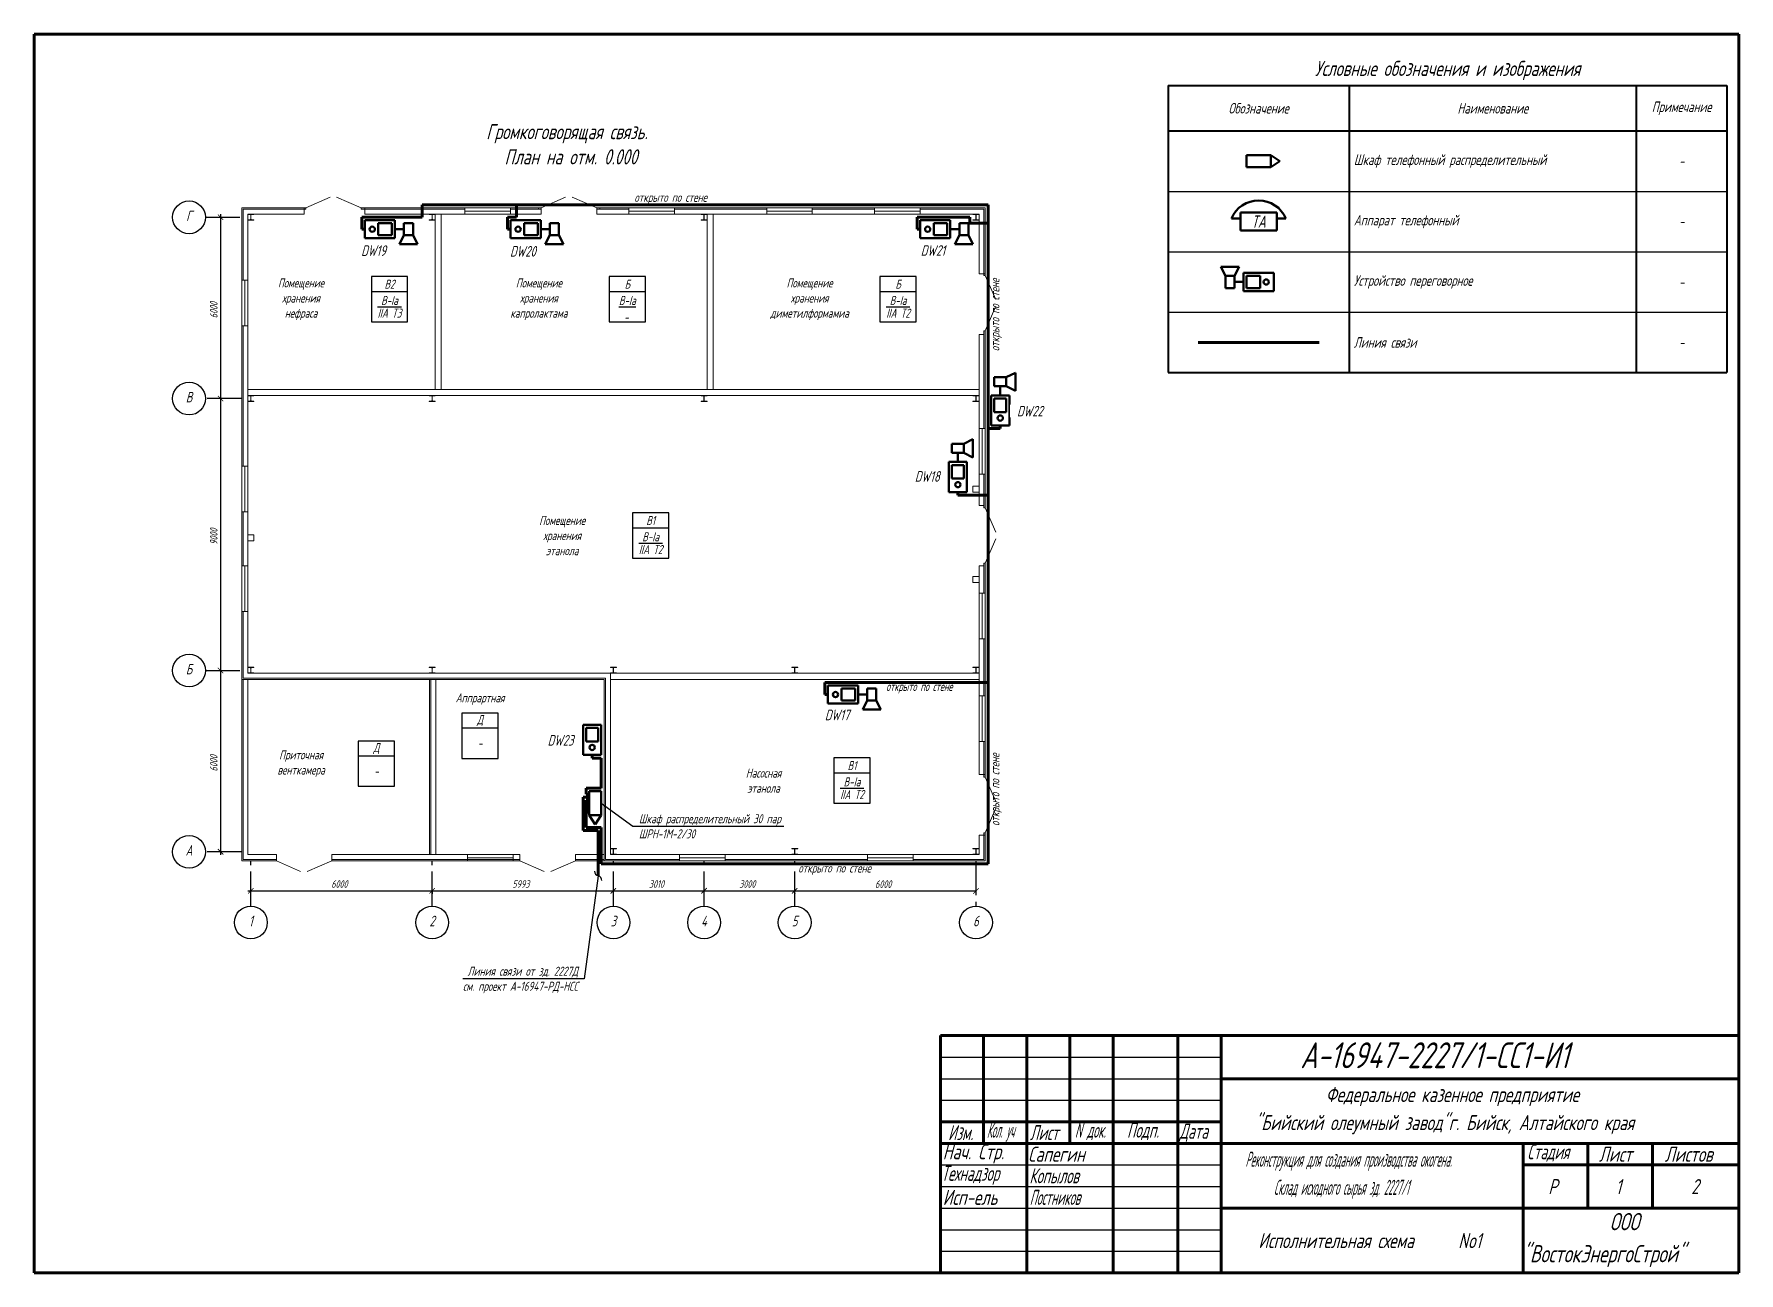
# Model space of a CAD drawing. Header units: millimetres. Extents: x 1337 to 3609, y 1874 to 2523.
# Drawn here: x 2683.7 to 3078.7, y 1873.9 to 2160.9 of the extents above; entities that cross this region are included whole.
import ezdxf
from ezdxf import colors
from ezdxf.entities.mleader import LeaderData, LeaderLine
from ezdxf.enums import TextEntityAlignment as Align
from ezdxf.math import Vec2, Vec3

# ---------------------------------------------------------------- set-up
doc = ezdxf.new("R2010")
doc.units = ezdxf.units.MM
doc.linetypes.add('gost6', pattern=[12, 8, -1.5, 1, -1.5])
for name, color, linetype, lineweight in [('Линия выноска', 137, 'Continuous', 25), ('Линия связи (Вновь)', 3, 'Continuous', 60), ('Осевая', 4, 'gost6', 25), ('Размерная', 4, 'Continuous', 25), ('Рамка толстая', 7, 'Continuous', 60), ('Связь', 84, 'Continuous', 50), ('Строительный', 251, 'Continuous', 13), ('ТаБлица', 253, 'Continuous', 25), ('Текст', 2, 'Continuous', 25), ('Штампы', 252, 'Continuous', 25)]:
    doc.layers.add(name, color=color, linetype=linetype, lineweight=lineweight)
doc.styles.add('Simplex', font='simplex.shx', dxfattribs={"width": 0.7, "oblique": 15})

msp = doc.modelspace()

# ---------------------------------------------------------------- texts
at = {"color": 18, "true_color": 0x000000, "style": 'Simplex', "oblique": 15}
for s, height, width, p in [('А-16947-2227/1-СС1-И1', 6, 0.7, (2977.06, 1921.33)), ('Федеральное казенное предприятие', 3.5, 0.7, (2982.95, 1913.48)), ('Изм.', 3.5, 0.6, (2895.44, 1904.65)), ('Кол. уч', 3.5, 0.4, (2904.42, 1905.23)), ('Лист', 3.5, 0.6, (2914.38, 1904.65)), ('N', 3.5, 0.5, (2924.8, 1905.23)), ('Подп.', 3.5, 0.6, (2936.89, 1905.23)), ('Дата', 3.5, 0.6, (2949.04, 1904.98)), ('"Бийский олеумный завод"г. Бийск, Алтайского края', 3.5, 0.7, (2966.54, 1906.98)), ('док.', 3.5, 0.5, (2927.58, 1905.23)), ('Нач. Стр.', 3.5, 0.7, (2894.2, 1900.23)), ('Сапегин', 3.5, 0.7, (2913.98, 1899.65)), ('Реконструкция для создания производства окогена.', 3.5, 0.4, (2964.32, 1898.48)), ('Стадия', 3.5, 0.6, (3029.64, 1900.23)), ('Лист', 3.5, 0.7, (3046.21, 1899.65)), ('Листов', 3.5, 0.7, (3061.48, 1899.65)), ('Технадзор', 3.5, 0.6, (2893.87, 1895.23)), ('Копылов', 3.5, 0.6, (2914.27, 1894.65)), ('Исп-ель', 3.5, 0.7, (2894.2, 1889.65)), ('Постников', 3.5, 0.5, (2914.33, 1889.65)), ('Склад исходного сырья зд. 2227/1', 3.5, 0.4, (2970.92, 1891.98)), ('Р', 3.5, 0.7, (3034.5, 1892.15)), ('1', 3.5, 0.7, (3050.11, 1892.15)), ('2', 3.5, 0.7, (3067.61, 1892.15)), ('ООО', 4, 0.7, (3048.73, 1883.78)), ('Исполнительная схема ', 3.5, 0.7, (2967.33, 1879.64)), ('No1', 3.5, 0.7, (3013.65, 1879.64)), ('"ВостокЭнергоСтрой"', 4, 0.7, (3028.57, 1876.35))]:
    msp.add_text(s, height=height, dxfattribs=dict(at, width=width)).set_placement(p)
at = {"layer": 'Размерная', "color": 18, "true_color": 0x000000, "style": 'Simplex', "oblique": 15, "width": 0.7}
for s, p in [('6000', (2726.17, 2095.07)), ('9000', (2726.17, 2042.57)), ('6000', (2726.17, 1990.07))]:
    msp.add_text(s, height=1.75, rotation=90, dxfattribs=at).set_placement(p)
for s, p in [('6000', (2752.52, 1963.12)), ('5993', (2794.47, 1963.12)), ('3010', (2826.12, 1963.12)), ('3000', (2847.04, 1963.12)), ('6000', (2878.52, 1963.09))]:
    msp.add_text(s, height=1.75, dxfattribs=at).set_placement(p)
at = {"layer": 'ТаБлица', "color": 18, "true_color": 0x000000, "insert": (3011.18, 2152.47), "char_height": 3.5, "width": 129.4197, "attachment_point": 5, "style": 'Simplex'}
msp.add_mtext('Условные обозначения и изображения', dxfattribs=at)
at = {"layer": 'Текст', "color": 18, "ltscale": 100, "true_color": 0x000000, "style": 'Simplex', "oblique": 15}
for width, p in [(0.7, (2822.76, 2122.03)), (0.6, (2881.09, 2008.71)), (0.7, (2860.75, 1966.65))]:
    msp.add_text('открыто по стене', height=2.1, dxfattribs=dict(at, width=width)).set_placement(p)
at = {"layer": 'Текст', "color": 18, "ltscale": 100, "true_color": 0x000000, "style": 'Simplex', "oblique": 15, "width": 0.7}
for s, p in [('Г', (2719.55, 2118.79)), ('В', (2719.55, 2076.79)), ('Б', (2719.55, 2013.79)), ('А', (2719.55, 1971.79)), ('1', (2733.88, 1955.42)), ('2', (2775.88, 1955.42)), ('3', (2817.89, 1955.42)), ('4', (2838.88, 1955.42)), ('5', (2859.88, 1955.42)), ('6', (2901.88, 1955.42))]:
    msp.add_text(s, height=2.45, dxfattribs=at).set_placement(p, align=Align.MIDDLE)
for p in [(2907.34, 2087.44), (2907.34, 1977.44)]:
    msp.add_text('открыто по стене', height=2.1, rotation=90, dxfattribs=at).set_placement(p)
at = {"layer": 'Текст', "color": 18, "ltscale": 100, "true_color": 0x000000, "insert": (2697.75, 2140.05), "char_height": 3.5, "width": 172.256, "attachment_point": 1, "style": 'Simplex'}
msp.add_mtext('\\pi90.67477;Громкоговорящая связь.\\P\\pi94.91439;План на отм. 0.000', dxfattribs=at)
at = {"layer": 'Текст', "color": 18, "ltscale": 100, "true_color": 0x000000, "char_height": 2.1, "attachment_point": 5, "style": 'Simplex'}
for s, width, insert in [('Помещение\\Pхранения\\Pнефраса', 27.557, (2745.51, 2099.47)), ('В2', 8.9831, (2766.01, 2102.97)), ('Помещение\\Pхранения\\Pкапролактама', 27.557, (2800.63, 2099.47)), ('Б', 8.9831, (2821.12, 2102.97)), ('Помещение\\Pхранения\\Pдиметилформамиа', 27.557, (2863.35, 2099.47)), ('Б', 8.9831, (2883.85, 2102.97)), ('\\A1;\\SВ-Ia/IIА Т3;', 8.9831, (2766.01, 2097.72)), ('\\A1;\\SВ-Ia/_;', 8.9831, (2821.12, 2097.72)), ('\\A1;\\SВ-Ia/IIА Т2;', 8.9831, (2883.85, 2097.72)), ('Помещение\\Pхранения\\Pэтанола', 27.557, (2806.02, 2044.72)), ('В1', 8.9831, (2826.52, 2048.22)), ('\\A1;\\SВ-Ia/IIА Т2;', 8.9831, (2826.52, 2042.97)), ('Аппрартная', 27.557, (2786.99, 2006.84)), ('Д', 8.9831, (2786.99, 2001.86)), ('Приточная\\Pвенткамера ', 27.557, (2745.53, 1991.88)), ('Д', 8.9831, (2762.98, 1995.38)), ('\\A1;-', 8.9831, (2786.99, 1996.61)), ('В1', 8.9831, (2873.18, 1991.45)), ('\\A1;-', 8.9831, (2762.98, 1990.13)), ('Насосная\\Pэтанола', 27.557, (2852.68, 1987.95)), ('\\A1;\\SВ-Ia/IIА Т2;', 8.9831, (2873.18, 1986.2))]:
    msp.add_mtext_dynamic_manual_height_columns(s, width=width, gutter_width=12.5, heights=[0], dxfattribs=dict(at, insert=insert))

# ---------------------------------------------------------------- blocks, each defined once
blk = doc.blocks.new('A$C20EB2E6C')
at = {"layer": 'Связь'}
for p, q in [((8, 17.5), (5, 16)), ((8, 11.5), (8, 17.5)), ((1, 13), (1, 16)), ((1, 16), (5, 16)), ((5, 13), (1, 13)), ((3, 13), (3, 10)), ((5, 16), (5, 13)), ((8, 11.5), (5, 13)), ((0, 0), (0, 10)), ((0, 10), (6, 10)), ((1, 4.5), (1, 9)), ((1, 9), (5, 9)), ((5, 9), (5, 4.5)), ((6, 10), (6, 0)), ((5, 4.5), (1, 4.5)), ((6, 0), (0, 0))]:
    blk.add_line(p, q, dxfattribs=at)
blk.add_circle((3, 2.5), 0.868, dxfattribs=at)
blk = doc.blocks.new('A$C769E579A')
at = {"layer": 'Связь'}
for p, q in [((0, 0), (0, 10)), ((0, 10), (6, 10)), ((1, 4.5), (1, 9)), ((1, 9), (5, 9)), ((5, 9), (5, 4.5)), ((6, 10), (6, 0)), ((6, 0), (0, 0)), ((5, 4.5), (1, 4.5))]:
    blk.add_line(p, q, dxfattribs=at)
blk.add_circle((3, 2.5), 0.868, dxfattribs=at)
blk = doc.blocks.new('A$C19E7192F')
at = {"layer": 'Связь'}
for p, q in [((0, 4), (0, 0)), ((8, 4), (0, 4)), ((8, 0), (8, 4)), ((11, 2), (8, 4)), ((8, 0), (11, 2)), ((0, 0), (8, 0))]:
    blk.add_line(p, q, dxfattribs=at)
blk = doc.blocks.new('_None')
blk = doc.blocks.new('_Integral')
at = {"color": 0, "linetype": 'ByBlock', "lineweight": -2}
for centre, start, end in [((0.44, -0.09), 102, 168), ((-0.44, 0.09), 282, 348)]:
    blk.add_arc(centre, 0.454, start, end, dxfattribs=at)
blk = doc.blocks.new('*T49')
at = {"layer": 'ТаБлица', "color": 0, "linetype": 'ByBlock', "lineweight": 40, "transparency": 16777216}
for p, q in [((0, 0), (129.5, 0)), ((0, 0), (0, -66.5)), ((42, 0), (42, -66.5)), ((108.5, 0), (108.5, -66.5)), ((129.5, 0), (129.5, -66.5)), ((0, -10.5), (129.5, -10.5)), ((0, -66.5), (129.5, -66.5))]:
    blk.add_line(p, q, dxfattribs=at)
at = {"layer": 'ТаБлица', "color": 5, "linetype": 'ByBlock', "lineweight": 25, "transparency": 16777216}
for p, q in [((0, -24.5), (129.5, -24.5)), ((0, -38.5), (129.5, -38.5)), ((0, -52.5), (129.5, -52.5))]:
    blk.add_line(p, q, dxfattribs=at)
at = {"layer": 'ТаБлица', "color": 2, "transparency": 16777216, "char_height": 2.45, "style": 'Simplex'}
for s, insert, width, attachment_point in [('{\\C256;\\c0;Примечание}', (119, -5.25), 21, 5), ('{\\C256;\\c0;Обозначение}', (21, -5.25), 42, 5), ('{\\C256;\\c0;Наименование}', (75.25, -5.25), 66.5, 5), ('{\\C256;\\c0;Шкаф телефонный распределительный}', (43.05, -17.5), 64.4, 4), ('{\\C256;\\c0;-}', (119, -17.5), 18.9, 5), ('{\\C256;\\c0;Аппарат телефонный}', (43.05, -31.5), 64.4, 4), ('{\\C256;\\c0;-}', (119, -31.5), 18.9, 5), ('{\\C256;\\c0;Устройство переговорное}', (43.05, -45.5), 64.4, 4), ('{\\C256;\\c0;-}', (119, -45.5), 18.9, 5), ('{\\C256;\\c0;Линия связи}', (43.05, -59.5), 64.4, 4), ('{\\C256;\\c0;-}', (119, -59.5), 18.9, 5)]:
    blk.add_mtext(s, dxfattribs=dict(at, insert=insert, width=width, attachment_point=attachment_point))
blk = doc.blocks.new('A$C79A038C6')
at = {"layer": 'Связь'}
for p, q in [((3, 6), (3, 0)), ((15, 6), (3, 6)), ((15, 0), (15, 6)), ((3, 4), (0, 4)), ((3, 0), (15, 0)), ((15, 4), (18, 4))]:
    blk.add_line(p, q, dxfattribs=at)
blk.add_arc((9, 0.25), 9.75, 22.6199, 157.3801, dxfattribs=at)
at = {"layer": 'Связь', "style": 'Simplex', "oblique": 15, "width": 0.7}
blk.add_text('ТА', height=4, dxfattribs=at).set_placement((9, 3), align=Align.MIDDLE_CENTER)

# ---------------------------------------------------------------- linework, layer by layer
at = {"color": 18, "lineweight": 60, "true_color": 0x000000}
for p, q in [((2893.67, 1928.9), (3078.67, 1928.9)), ((2893.67, 1928.9), (2893.67, 1873.9)), ((2903.67, 1928.9), (2903.67, 1903.9)), ((2913.67, 1928.9), (2913.67, 1873.9)), ((2923.67, 1928.9), (2923.67, 1903.9)), ((2933.67, 1928.9), (2933.67, 1873.9)), ((2948.67, 1928.9), (2948.67, 1873.9)), ((2958.67, 1928.9), (2958.67, 1873.9)), ((3078.67, 1928.9), (3078.67, 1873.9)), ((2958.67, 1918.9), (3078.67, 1918.9)), ((2893.67, 1908.9), (2958.67, 1908.9)), ((2893.67, 1903.9), (3078.67, 1903.9)), ((3028.67, 1903.9), (3028.67, 1873.9)), ((3043.67, 1903.9), (3043.67, 1888.9)), ((3058.67, 1903.9), (3058.67, 1888.9)), ((3028.67, 1898.9), (3078.67, 1898.9)), ((2958.67, 1888.9), (3078.67, 1888.9)), ((2893.67, 1873.9), (3078.67, 1873.9))]:
    msp.add_line(p, q, dxfattribs=at)
at = {"color": 18, "lineweight": 25, "true_color": 0x000000}
for p, q in [((2893.67, 1923.9), (2958.67, 1923.9)), ((2893.67, 1918.9), (2958.67, 1918.9)), ((2893.67, 1913.9), (2958.67, 1913.9)), ((2893.67, 1898.9), (2958.67, 1898.9)), ((2893.67, 1893.9), (2958.67, 1893.9)), ((2893.67, 1888.9), (2958.67, 1888.9)), ((2893.67, 1883.9), (2958.67, 1883.9)), ((2893.67, 1878.9), (2958.67, 1878.9))]:
    msp.add_line(p, q, dxfattribs=at)
at = {"layer": 'Линия связи (Вновь)', "color": 18, "true_color": 0x000000}
for p, q in [((2773.57, 2118.5), (2773.57, 2121.33)), ((2773.57, 2121.33), (2795.45, 2121.33)), ((2795.45, 2118.5), (2795.45, 2121.33)), ((2795.45, 2121.33), (2904.73, 2121.33)), ((2904.73, 2121.33), (2904.73, 2117.11)), ((2759.57, 2115.7), (2759.57, 2118.5)), ((2759.57, 2118.5), (2773.57, 2118.5)), ((2793.35, 2115.7), (2793.35, 2118.5)), ((2793.35, 2118.5), (2795.45, 2118.5)), ((2888.25, 2115.7), (2888.25, 2118.5)), ((2888.25, 2118.5), (2900.5, 2118.5)), ((2900.5, 2118.5), (2900.5, 2117.11)), ((2760.27, 2115.7), (2759.57, 2115.7)), ((2794.05, 2115.7), (2793.35, 2115.7)), ((2888.95, 2115.7), (2888.25, 2115.7)), ((2900.5, 2117.11), (2904.73, 2117.11)), ((2904.73, 2117.11), (2904.73, 2069.5)), ((2953.39, 2089.47), (2981.39, 2089.47)), ((2907.53, 2070.2), (2907.53, 2069.5)), ((2907.53, 2069.5), (2904.73, 2069.5)), ((2904.73, 2069.5), (2904.73, 2054.07)), ((2897.7, 2054.77), (2897.7, 2054.07)), ((2897.7, 2054.07), (2904.73, 2054.07)), ((2904.73, 2054.07), (2904.73, 2010.69)), ((2866.9, 2007.89), (2866.9, 2010.69)), ((2866.9, 2010.69), (2904.73, 2010.69)), ((2904.73, 2010.69), (2904.73, 1968.69)), ((2867.6, 2007.89), (2866.9, 2007.89)), ((2812.97, 1993.89), (2812.97, 1993.19)), ((2812.97, 1993.19), (2815.07, 1993.19)), ((2815.07, 1993.19), (2815.07, 1986.21)), ((2812.27, 1984.11), (2810.87, 1984.11)), ((2810.87, 1984.11), (2810.87, 1976.41)), ((2815.07, 1986.21), (2811.57, 1986.21)), ((2811.57, 1986.21), (2811.57, 1984.81)), ((2812.27, 1984.81), (2811.57, 1984.81)), ((2812.27, 1983.41), (2811.57, 1983.41)), ((2811.57, 1983.41), (2811.57, 1977.11)), ((2812.27, 1982.71), (2811.57, 1982.71)), ((2812.27, 1982.01), (2811.57, 1982.01)), ((2812.27, 1981.31), (2811.57, 1981.31)), ((2812.27, 1980.61), (2811.57, 1980.61)), ((2810.87, 1976.41), (2814.37, 1976.41)), ((2811.57, 1977.11), (2815.07, 1977.11)), ((2814.37, 1976.41), (2814.37, 1965.89)), ((2815.07, 1977.11), (2815.07, 1968.69)), ((2904.73, 1968.69), (2815.07, 1968.69))]:
    msp.add_line(p, q, dxfattribs=at)
at = {"layer": 'Осевая', "color": 18, "true_color": 0x000000}
for p, q in [((2723.37, 2118.46), (2731.77, 2118.46)), ((2731.77, 2076.46), (2723.37, 2076.46)), ((2723.37, 2013.46), (2731.77, 2013.46)), ((2731.77, 1971.46), (2723.37, 1971.46)), ((2733.9, 1958.89), (2733.9, 1969.39)), ((2775.9, 1958.89), (2775.9, 1969.39)), ((2817.9, 1958.89), (2817.9, 1969.39)), ((2838.9, 1958.89), (2838.9, 1969.39)), ((2859.9, 1958.89), (2859.9, 1969.39)), ((2901.9, 1969.39), (2901.9, 1958.89))]:
    msp.add_line(p, q, dxfattribs=at)
at = {"layer": 'Размерная', "color": 18, "true_color": 0x000000}
for p, q in [((2726.87, 2119.16), (2726.87, 2075.76)), ((2726.87, 2077.16), (2726.87, 2012.76)), ((2726.87, 2014.16), (2726.87, 1970.76)), ((2733.2, 1962.42), (2776.6, 1962.42)), ((2775.2, 1962.42), (2818.56, 1962.42)), ((2775.9, 1962.53), (2775.9, 1961.72)), ((2775.9, 1961.83), (2775.9, 1961.72)), ((2817.13, 1962.42), (2839.6, 1962.42)), ((2817.83, 1961.76), (2817.83, 1961.72)), ((2838.2, 1962.42), (2901.9, 1962.42)), ((2838.9, 1961.76), (2838.9, 1961.72)), ((2859.9, 1962.53), (2859.9, 1963.09)), ((2859.9, 1961.83), (2859.9, 1961.72)), ((2859.9, 1961.76), (2859.9, 1961.72))]:
    msp.add_line(p, q, dxfattribs=at)
at = {"layer": 'Размерная', "color": 18, "true_color": 0x000000, "const_width": 0.189}
for points in [[(2727.5, 2117.83), (2726.24, 2119.09)], [(2727.5, 2075.83), (2726.24, 2077.09)], [(2726.24, 2077.09), (2727.5, 2075.83)], [(2727.5, 2012.83), (2726.24, 2014.09)], [(2726.24, 2014.09), (2727.5, 2012.83)], [(2726.24, 1972.09), (2727.5, 1970.83)], [(2734.53, 1963.05), (2733.27, 1961.79)], [(2776.53, 1963.05), (2775.27, 1961.79)], [(2775.27, 1961.79), (2776.53, 1963.05)], [(2818.46, 1963.05), (2817.2, 1961.79)], [(2817.23, 1961.79), (2818.49, 1963.05)], [(2838.27, 1961.79), (2839.53, 1963.05)], [(2839.53, 1963.05), (2838.27, 1961.79)], [(2859.27, 1961.79), (2860.53, 1963.05)], [(2860.53, 1963.05), (2859.27, 1961.79)], [(2901.27, 1961.76), (2902.53, 1963.02)]]:
    msp.add_lwpolyline(points, dxfattribs=at)
at = {"layer": 'Рамка толстая', "color": 18, "true_color": 0x000000}
for p, q in [((2683.67, 1873.9), (2683.67, 2160.9)), ((2683.67, 2160.9), (3078.67, 2160.9)), ((3078.67, 2160.9), (3078.67, 1873.9)), ((2683.67, 1873.9), (3078.67, 1873.9))]:
    msp.add_line(p, q, dxfattribs=at)
at = {"layer": 'Строительный', "color": 18, "ltscale": 100, "true_color": 0x000000}
for p, q in [((2746.62, 2120.63), (2752.23, 2123.12)), ((2759.46, 2120.63), (2753.77, 2123.12)), ((2801.19, 2120.63), (2806.8, 2123.12)), ((2814.03, 2120.63), (2808.34, 2123.12)), ((2746.27, 2120.63), (2731.77, 2120.63)), ((2731.77, 2120.63), (2731.77, 2120.32)), ((2731.77, 2120.32), (2731.77, 2103.92)), ((2746.62, 2120.32), (2732.08, 2120.32)), ((2732.08, 2120.32), (2732.08, 2118.61)), ((2732.08, 2119.2), (2732.08, 2103.92)), ((2733.2, 2119.2), (2746.27, 2119.2)), ((2733.2, 2103.92), (2733.2, 2119.2)), ((2733.2, 2119.12), (2733.2, 2119.2)), ((2733.2, 2119.2), (2734.6, 2119.2)), ((2733.78, 2119.12), (2733.2, 2119.12)), ((2733.2, 2117.81), (2733.2, 2117.89)), ((2733.2, 2117.89), (2733.78, 2117.89)), ((2734.6, 2117.81), (2733.2, 2117.81)), ((2733.87, 2117.99), (2733.87, 2119.03)), ((2733.92, 2117.99), (2733.92, 2119.03)), ((2734.6, 2119.12), (2734.01, 2119.12)), ((2734.01, 2117.89), (2734.6, 2117.89)), ((2734.6, 2119.2), (2734.6, 2119.12)), ((2734.6, 2117.89), (2734.6, 2117.81)), ((2746, 2120.63), (2746.62, 2120.63)), ((2746.27, 2120.63), (2746.27, 2120.32)), ((2746.27, 2119.2), (2746.27, 2120.32)), ((2746.62, 2120.63), (2746.62, 2120.32)), ((2760.27, 2120.63), (2759.46, 2120.63)), ((2759.46, 2120.63), (2759.46, 2120.32)), ((2783.48, 2120.32), (2759.46, 2120.32)), ((2783.48, 2120.63), (2760.27, 2120.63)), ((2760.27, 2119.2), (2760.27, 2120.63)), ((2760.27, 2119.2), (2783.48, 2119.2)), ((2775.2, 2119.12), (2775.2, 2119.2)), ((2775.2, 2119.2), (2776.6, 2119.2)), ((2775.78, 2119.12), (2775.2, 2119.12)), ((2775.2, 2117.81), (2775.2, 2117.89)), ((2775.2, 2117.89), (2775.78, 2117.89)), ((2776.6, 2117.81), (2775.2, 2117.81)), ((2775.87, 2117.99), (2775.87, 2119.03)), ((2775.92, 2117.99), (2775.92, 2119.03)), ((2776.6, 2119.12), (2776.01, 2119.12)), ((2776.01, 2117.89), (2776.6, 2117.89)), ((2776.6, 2119.2), (2776.6, 2078.56)), ((2776.6, 2119.2), (2776.6, 2119.12)), ((2776.6, 2117.89), (2776.6, 2117.81)), ((2778, 2078.56), (2778, 2119.2)), ((2783.48, 2120.63), (2783.48, 2119.2)), ((2783.48, 2120.63), (2794.05, 2120.63)), ((2783.48, 2119.91), (2794.05, 2119.91)), ((2783.48, 2119.2), (2794.05, 2119.2)), ((2801.19, 2120.63), (2794.05, 2120.63)), ((2794.05, 2119.2), (2794.05, 2120.63)), ((2801.19, 2120.32), (2794.05, 2120.32)), ((2794.05, 2119.2), (2801.19, 2119.2)), ((2800.57, 2120.63), (2801.19, 2120.63)), ((2800.57, 2120.63), (2800.57, 2120.32)), ((2800.57, 2120.32), (2801.19, 2120.32)), ((2801.19, 2120.63), (2801.19, 2119.2)), ((2853.41, 2120.63), (2814.03, 2120.63)), ((2814.84, 2120.63), (2814.03, 2120.63)), ((2814.03, 2120.63), (2814.03, 2119.2)), ((2821.49, 2120.32), (2814.03, 2120.32)), ((2814.03, 2120.32), (2814.72, 2120.32)), ((2814.03, 2119.2), (2853.41, 2119.2)), ((2814.72, 2120.32), (2814.72, 2120.63)), ((2821.47, 2119.91), (2832.04, 2119.91)), ((2821.49, 2120.63), (2821.49, 2119.2)), ((2832.06, 2119.2), (2832.06, 2120.63)), ((2853.41, 2120.32), (2832.06, 2120.32)), ((2838.2, 2119.12), (2838.2, 2119.2)), ((2838.2, 2119.2), (2839.6, 2119.2)), ((2838.78, 2119.12), (2838.2, 2119.12)), ((2838.2, 2117.81), (2838.2, 2117.89)), ((2838.2, 2117.89), (2838.78, 2117.89)), ((2839.6, 2117.81), (2838.2, 2117.81)), ((2838.87, 2117.99), (2838.87, 2119.03)), ((2838.92, 2117.99), (2838.92, 2119.03)), ((2839.6, 2119.12), (2839.01, 2119.12)), ((2839.01, 2117.89), (2839.6, 2117.89)), ((2839.6, 2119.2), (2839.6, 2078.6)), ((2839.6, 2119.2), (2839.6, 2119.12)), ((2839.6, 2117.89), (2839.6, 2117.81)), ((2841, 2078.6), (2841, 2119.2)), ((2853.41, 2120.63), (2853.41, 2119.2)), ((2853.41, 2120.63), (2863.98, 2120.63)), ((2853.41, 2119.91), (2863.98, 2119.91)), ((2853.41, 2119.2), (2863.98, 2119.2)), ((2878.38, 2120.63), (2863.98, 2120.63)), ((2863.98, 2119.2), (2863.98, 2120.63)), ((2878.38, 2120.32), (2863.98, 2120.32)), ((2863.98, 2119.2), (2878.38, 2119.2)), ((2878.38, 2120.63), (2878.38, 2119.2)), ((2878.38, 2120.63), (2888.95, 2120.63)), ((2878.38, 2119.91), (2888.95, 2119.91)), ((2878.38, 2119.2), (2888.95, 2119.2)), ((2904.03, 2120.63), (2888.95, 2120.63)), ((2888.95, 2119.2), (2888.95, 2120.63)), ((2903.72, 2120.32), (2888.95, 2120.32)), ((2888.95, 2119.2), (2902.6, 2119.2)), ((2901.2, 2119.12), (2901.2, 2119.2)), ((2901.2, 2119.2), (2902.6, 2119.2)), ((2901.78, 2119.12), (2901.2, 2119.12)), ((2901.2, 2117.81), (2901.2, 2117.89)), ((2901.2, 2117.89), (2901.78, 2117.89)), ((2902.6, 2117.81), (2901.2, 2117.81)), ((2901.87, 2117.99), (2901.87, 2119.03)), ((2901.92, 2117.99), (2901.92, 2119.03)), ((2902.6, 2119.12), (2902.01, 2119.12)), ((2902.01, 2117.89), (2902.6, 2117.89)), ((2902.6, 2119.2), (2902.6, 2105.34)), ((2902.6, 2119.2), (2902.6, 2119.12)), ((2902.6, 2117.89), (2902.6, 2117.81)), ((2903.72, 2104.99), (2903.72, 2120.32)), ((2904.03, 2105.34), (2904.03, 2120.63)), ((2904.03, 2105.61), (2904.03, 2104.99)), ((2733.2, 2103.92), (2731.77, 2103.92)), ((2731.77, 2103.92), (2731.77, 2093.35)), ((2732.48, 2103.92), (2732.48, 2093.35)), ((2733.2, 2103.92), (2733.2, 2093.35)), ((2902.6, 2105.34), (2903.72, 2105.34)), ((2904.03, 2105.34), (2903.72, 2105.34)), ((2904.03, 2104.99), (2903.72, 2104.99)), ((2904.03, 2104.99), (2906.52, 2099.38)), ((2904.03, 2092.15), (2906.52, 2097.84)), ((2731.77, 2093.35), (2731.77, 2060.78)), ((2731.77, 2093.35), (2733.2, 2093.35)), ((2732.08, 2093.35), (2732.08, 2060.78)), ((2733.2, 2060.78), (2733.2, 2093.35)), ((2902.6, 2091.34), (2902.6, 2069.54)), ((2902.6, 2091.34), (2903.72, 2091.34)), ((2903.72, 2069.54), (2903.72, 2092.15)), ((2904.03, 2092.15), (2903.72, 2092.15)), ((2904.03, 2091.34), (2904.03, 2092.15)), ((2904.03, 2069.54), (2904.03, 2091.34)), ((2733.2, 2078.56), (2902.6, 2078.56)), ((2776.6, 2078.56), (2778, 2078.56)), ((2902.6, 2077.2), (2902.6, 2078.32)), ((2733.2, 2077.2), (2902.6, 2077.2)), ((2733.2, 2077.12), (2733.2, 2077.2)), ((2733.2, 2077.2), (2734.6, 2077.2)), ((2733.78, 2077.12), (2733.2, 2077.12)), ((2733.2, 2075.81), (2733.2, 2075.89)), ((2733.2, 2075.89), (2733.78, 2075.89)), ((2734.6, 2075.81), (2733.2, 2075.81)), ((2733.87, 2075.99), (2733.87, 2077.03)), ((2733.92, 2075.99), (2733.92, 2077.03)), ((2734.6, 2077.12), (2734.01, 2077.12)), ((2734.01, 2075.89), (2734.6, 2075.89)), ((2734.6, 2077.2), (2734.6, 2077.12)), ((2734.6, 2075.89), (2734.6, 2075.81)), ((2775.2, 2077.12), (2775.2, 2077.2)), ((2775.2, 2077.2), (2776.6, 2077.2)), ((2775.78, 2077.12), (2775.2, 2077.12)), ((2775.2, 2075.81), (2775.2, 2075.89)), ((2775.2, 2075.89), (2775.78, 2075.89)), ((2776.6, 2075.81), (2775.2, 2075.81)), ((2775.87, 2075.99), (2775.87, 2077.03)), ((2775.92, 2075.99), (2775.92, 2077.03)), ((2776.6, 2077.12), (2776.01, 2077.12)), ((2776.01, 2075.89), (2776.6, 2075.89)), ((2776.6, 2077.2), (2776.6, 2077.12)), ((2776.6, 2075.89), (2776.6, 2075.81)), ((2838.2, 2077.12), (2838.2, 2077.2)), ((2838.2, 2077.2), (2839.6, 2077.2)), ((2838.78, 2077.12), (2838.2, 2077.12)), ((2838.2, 2075.81), (2838.2, 2075.89)), ((2838.2, 2075.89), (2838.78, 2075.89)), ((2839.6, 2075.81), (2838.2, 2075.81)), ((2838.87, 2075.99), (2838.87, 2077.03)), ((2838.92, 2075.99), (2838.92, 2077.03)), ((2839.6, 2077.12), (2839.01, 2077.12)), ((2839.01, 2075.89), (2839.6, 2075.89)), ((2839.6, 2077.2), (2839.6, 2077.12)), ((2839.6, 2075.89), (2839.6, 2075.81)), ((2901.2, 2077.12), (2901.2, 2077.2)), ((2901.2, 2077.2), (2902.6, 2077.2)), ((2901.78, 2077.12), (2901.2, 2077.12)), ((2901.2, 2075.81), (2901.2, 2075.89)), ((2901.2, 2075.89), (2901.78, 2075.89)), ((2902.6, 2075.81), (2901.2, 2075.81)), ((2901.87, 2075.99), (2901.87, 2077.03)), ((2901.92, 2075.99), (2901.92, 2077.03)), ((2902.6, 2077.12), (2902.01, 2077.12)), ((2902.01, 2075.89), (2902.6, 2075.89)), ((2902.6, 2077.2), (2902.6, 2077.2)), ((2902.6, 2077.2), (2902.6, 2077.12)), ((2902.6, 2075.89), (2902.6, 2075.81)), ((2904.03, 2069.54), (2902.6, 2069.54)), ((2902.6, 2058.97), (2902.6, 2069.54)), ((2903.31, 2069.54), (2903.31, 2058.97)), ((2904.03, 2058.97), (2904.03, 2069.54)), ((2733.2, 2060.78), (2731.77, 2060.78)), ((2731.77, 2050.21), (2731.77, 2060.78)), ((2732.48, 2060.78), (2732.48, 2050.21)), ((2733.2, 2060.78), (2733.2, 2050.21)), ((2902.6, 2058.97), (2902.6, 2051.72)), ((2902.6, 2058.97), (2904.03, 2058.97)), ((2903.72, 2051.14), (2903.72, 2058.97)), ((2904.03, 2051.72), (2904.03, 2058.97)), ((2902.6, 2056.17), (2901.2, 2056.17)), ((2901.2, 2056.17), (2901.2, 2054.77)), ((2901.2, 2054.77), (2902.6, 2054.77)), ((2902.6, 2054.77), (2902.6, 2056.17)), ((2731.77, 2050.21), (2731.77, 1969.39)), ((2731.77, 2050.21), (2733.2, 2050.21)), ((2732.08, 2050.21), (2732.08, 2037.73)), ((2733.2, 2012.81), (2733.2, 2050.21)), ((2902.6, 2051.72), (2903.72, 2051.72)), ((2904.03, 2051.14), (2903.72, 2051.14)), ((2904.03, 2051.76), (2904.03, 2051.14)), ((2904.03, 2051.14), (2906.52, 2045.53)), ((2733.2, 2044.93), (2734.6, 2044.93)), ((2733.2, 2043.53), (2733.2, 2044.93)), ((2734.6, 2043.53), (2733.2, 2043.53)), ((2734.6, 2044.93), (2734.6, 2043.53)), ((2904.03, 2038.31), (2906.52, 2043.99)), ((2903.72, 2031.35), (2903.72, 2038.31)), ((2904.03, 2038.31), (2903.72, 2038.31)), ((2904.03, 2037.69), (2904.03, 2038.31)), ((2733.2, 2037.73), (2731.77, 2037.73)), ((2732.48, 2037.73), (2732.48, 2027.16)), ((2902.6, 2035.25), (2901.2, 2035.25)), ((2901.2, 2035.25), (2901.2, 2033.85)), ((2902.6, 2037.72), (2902.6, 2031.35)), ((2902.6, 2037.72), (2903.72, 2037.72)), ((2902.6, 2033.85), (2902.6, 2035.25)), ((2904.03, 2031.35), (2904.03, 2037.72)), ((2901.2, 2033.85), (2902.6, 2033.85)), ((2904.03, 2031.35), (2902.6, 2031.35)), ((2902.6, 2020.78), (2902.6, 2031.35)), ((2903.31, 2031.35), (2903.31, 2020.78)), ((2904.03, 2020.78), (2904.03, 2031.35)), ((2731.77, 2027.16), (2733.2, 2027.16)), ((2732.08, 2027.16), (2732.08, 2011.69)), ((2902.6, 2020.78), (2902.6, 2007.6)), ((2902.6, 2020.78), (2904.03, 2020.78)), ((2903.72, 2007.6), (2903.72, 2020.78)), ((2904.03, 2007.6), (2904.03, 2020.78)), ((2731.77, 2011.39), (2749.86, 2011.39)), ((2732.08, 2011.69), (2749.86, 2011.69)), ((2732.08, 2011.39), (2732.08, 1969.69)), ((2733.2, 2014.12), (2733.2, 2014.2)), ((2733.2, 2014.2), (2734.6, 2014.2)), ((2733.78, 2014.12), (2733.2, 2014.12)), ((2733.2, 2012.81), (2733.2, 2012.89)), ((2733.2, 2012.89), (2733.78, 2012.89)), ((2749.86, 2012.81), (2733.2, 2012.81)), ((2734.6, 2012.81), (2733.2, 2012.81)), ((2733.2, 1970.81), (2733.2, 2011.39)), ((2733.87, 2012.99), (2733.87, 2014.03)), ((2733.92, 2012.99), (2733.92, 2014.03)), ((2734.6, 2014.12), (2734.01, 2014.12)), ((2734.01, 2012.89), (2734.6, 2012.89)), ((2734.6, 2014.2), (2734.6, 2014.12)), ((2734.6, 2012.89), (2734.6, 2012.81)), ((2748.86, 2011.39), (2802.77, 2011.39)), ((2749.04, 2011.69), (2801.72, 2011.69)), ((2801.72, 2012.81), (2749.28, 2012.81)), ((2775.2, 2014.12), (2775.2, 2014.2)), ((2775.2, 2014.2), (2776.6, 2014.2)), ((2775.78, 2014.12), (2775.2, 2014.12)), ((2775.2, 2012.81), (2775.2, 2012.89)), ((2775.2, 2012.89), (2775.78, 2012.89)), ((2776.6, 2012.81), (2775.2, 2012.81)), ((2775.28, 2011.39), (2775.28, 1995.11)), ((2775.59, 2011.39), (2775.59, 1995.11)), ((2775.87, 2012.99), (2775.87, 2014.03)), ((2775.92, 2012.99), (2775.92, 2014.03)), ((2776.6, 2014.12), (2776.01, 2014.12)), ((2776.01, 2012.89), (2776.6, 2012.89)), ((2776.6, 2014.2), (2776.6, 2014.12)), ((2776.6, 2012.89), (2776.6, 2012.81)), ((2776.71, 1995.11), (2776.71, 2011.39)), ((2902.6, 2012.81), (2801.72, 2012.81)), ((2801.72, 2011.69), (2816.08, 2011.69)), ((2801.72, 2011.39), (2815.77, 2011.39)), ((2815.07, 2011.39), (2808.38, 2011.39)), ((2815.77, 2011.39), (2815.77, 1995.11)), ((2816.08, 2011.69), (2816.08, 1995.11)), ((2817.2, 2014.12), (2817.2, 2014.2)), ((2817.2, 2014.2), (2818.6, 2014.2)), ((2817.78, 2014.12), (2817.2, 2014.12)), ((2817.2, 2012.81), (2817.2, 2012.89)), ((2817.2, 2012.89), (2817.78, 2012.89)), ((2817.2, 1995.11), (2817.2, 2012.81)), ((2818.6, 2012.81), (2817.2, 2012.81)), ((2817.2, 2011.39), (2902.6, 2011.39)), ((2817.87, 2012.99), (2817.87, 2014.03)), ((2817.92, 2012.99), (2817.92, 2014.03)), ((2818.6, 2014.12), (2818.01, 2014.12)), ((2818.01, 2012.89), (2818.6, 2012.89)), ((2818.6, 2014.2), (2818.6, 2014.12)), ((2818.6, 2012.89), (2818.6, 2012.81)), ((2859.2, 2014.12), (2859.2, 2014.2)), ((2859.2, 2014.2), (2860.6, 2014.2)), ((2859.78, 2014.12), (2859.2, 2014.12)), ((2859.2, 2012.81), (2859.2, 2012.89)), ((2859.2, 2012.89), (2859.78, 2012.89)), ((2860.6, 2012.81), (2859.2, 2012.81)), ((2860.6, 2011.39), (2859.2, 2011.39)), ((2859.87, 2012.99), (2859.87, 2014.03)), ((2859.92, 2012.99), (2859.92, 2014.03)), ((2860.6, 2014.12), (2860.01, 2014.12)), ((2860.01, 2012.89), (2860.6, 2012.89)), ((2860.6, 2014.2), (2860.6, 2014.12)), ((2860.6, 2012.89), (2860.6, 2012.81)), ((2901.2, 2014.12), (2901.2, 2014.2)), ((2901.2, 2014.2), (2902.6, 2014.2)), ((2901.78, 2014.12), (2901.2, 2014.12)), ((2901.2, 2012.81), (2901.2, 2012.89)), ((2901.2, 2012.89), (2901.78, 2012.89)), ((2902.6, 2012.81), (2901.2, 2012.81)), ((2901.87, 2012.99), (2901.87, 2014.03)), ((2901.92, 2012.99), (2901.92, 2014.03)), ((2902.6, 2014.12), (2902.01, 2014.12)), ((2902.01, 2012.89), (2902.6, 2012.89)), ((2902.6, 2014.2), (2902.6, 2014.12)), ((2902.6, 2012.89), (2902.6, 2012.81)), ((2904.03, 2007.6), (2902.6, 2007.6)), ((2902.6, 1997.03), (2902.6, 2007.6)), ((2903.31, 2007.6), (2903.31, 1997.03)), ((2904.03, 1997.03), (2904.03, 2007.6)), ((2775.28, 1995.11), (2775.28, 1970.81)), ((2775.59, 1995.11), (2775.59, 1970.97)), ((2776.71, 1970.81), (2776.71, 1995.11)), ((2815.77, 1995.11), (2815.77, 1969.39)), ((2816.08, 1995.11), (2816.08, 1969.69)), ((2817.2, 1970.81), (2817.2, 1995.11)), ((2902.6, 1997.03), (2902.6, 1989.35)), ((2902.6, 1997.03), (2904.03, 1997.03)), ((2903.72, 1988.73), (2903.72, 1997.03)), ((2904.03, 1989.35), (2904.03, 1997.03)), ((2902.6, 1991.58), (2902.6, 1991.23)), ((2904.03, 1989.35), (2902.6, 1989.35)), ((2902.6, 1989.35), (2903.72, 1989.35)), ((2904.03, 1988.73), (2903.72, 1988.73)), ((2904.03, 1989.35), (2904.03, 1988.73)), ((2904.03, 1988.73), (2906.52, 1983.12)), ((2904.03, 1975.89), (2906.52, 1981.58)), ((2902.6, 1975.35), (2902.6, 1970.81)), ((2904.03, 1975.35), (2902.6, 1975.35)), ((2902.6, 1975.35), (2903.72, 1975.35)), ((2903.72, 1969.69), (2903.72, 1975.89)), ((2904.03, 1975.89), (2903.72, 1975.89)), ((2904.03, 1975.27), (2904.03, 1975.89)), ((2904.03, 1969.39), (2904.03, 1975.35)), ((2817.2, 1972.12), (2817.2, 1972.2)), ((2817.2, 1972.2), (2818.6, 1972.2)), ((2817.78, 1972.12), (2817.2, 1972.12)), ((2817.87, 1970.99), (2817.87, 1972.03)), ((2817.92, 1970.99), (2817.92, 1972.03)), ((2818.6, 1972.12), (2818.01, 1972.12)), ((2818.6, 1972.2), (2818.6, 1972.12)), ((2859.2, 1972.12), (2859.2, 1972.2)), ((2859.2, 1972.2), (2860.6, 1972.2)), ((2859.78, 1972.12), (2859.2, 1972.12)), ((2859.87, 1970.99), (2859.87, 1972.03)), ((2859.92, 1970.99), (2859.92, 1972.03)), ((2860.6, 1972.12), (2860.01, 1972.12)), ((2860.6, 1972.2), (2860.6, 1972.12)), ((2901.2, 1972.12), (2901.2, 1972.2)), ((2901.2, 1972.2), (2902.6, 1972.2)), ((2901.78, 1972.12), (2901.2, 1972.12)), ((2901.87, 1970.99), (2901.87, 1972.03)), ((2901.92, 1970.99), (2901.92, 1972.03)), ((2902.6, 1972.12), (2902.01, 1972.12)), ((2902.6, 1972.2), (2902.6, 1972.12)), ((2731.77, 1969.39), (2739.81, 1969.39)), ((2732.08, 1969.69), (2739.81, 1969.69)), ((2739.81, 1970.81), (2733.2, 1970.81)), ((2739.81, 1969.39), (2739.81, 1970.81)), ((2739.81, 1969.39), (2739.81, 1969.69)), ((2739.81, 1969.39), (2745.43, 1966.89)), ((2752.65, 1969.39), (2746.97, 1966.89)), ((2796.24, 1970.81), (2752.65, 1970.81)), ((2752.65, 1969.39), (2752.65, 1970.81)), ((2752.65, 1969.69), (2796.24, 1969.69)), ((2752.65, 1969.39), (2752.65, 1969.69)), ((2752.65, 1969.39), (2796.24, 1969.39)), ((2784.09, 1970.81), (2784.09, 1969.39)), ((2784.09, 1970.81), (2794.66, 1970.81)), ((2784.09, 1970.1), (2794.66, 1970.1)), ((2784.09, 1969.39), (2794.66, 1969.39)), ((2794.66, 1969.39), (2794.66, 1970.81)), ((2796.24, 1969.39), (2796.24, 1970.81)), ((2796.24, 1969.39), (2796.24, 1969.69)), ((2796.24, 1969.39), (2801.85, 1966.89)), ((2809.08, 1969.39), (2803.39, 1966.89)), ((2815.77, 1970.81), (2809.08, 1970.81)), ((2809.08, 1969.39), (2809.08, 1970.81)), ((2809.08, 1969.69), (2815.77, 1969.69)), ((2809.08, 1969.39), (2809.08, 1969.69)), ((2809.08, 1969.39), (2815.77, 1969.39)), ((2815.77, 1969.39), (2833.24, 1969.39)), ((2816.08, 1969.69), (2833.24, 1969.69)), ((2817.2, 1970.81), (2817.2, 1970.89)), ((2817.2, 1970.89), (2817.78, 1970.89)), ((2833.24, 1970.81), (2817.2, 1970.81)), ((2818.6, 1970.81), (2817.2, 1970.81)), ((2818.01, 1970.89), (2818.6, 1970.89)), ((2818.6, 1970.89), (2818.6, 1970.81)), ((2833.24, 1970.81), (2833.24, 1969.39)), ((2833.24, 1970.81), (2843.81, 1970.81)), ((2833.24, 1970.1), (2843.81, 1970.1)), ((2833.24, 1969.39), (2843.81, 1969.39)), ((2876.75, 1970.81), (2843.81, 1970.81)), ((2843.81, 1969.39), (2843.81, 1970.81)), ((2843.81, 1969.69), (2876.75, 1969.69)), ((2843.81, 1969.39), (2876.75, 1969.39)), ((2859.2, 1970.81), (2859.2, 1970.89)), ((2859.2, 1970.89), (2859.78, 1970.89)), ((2860.6, 1970.81), (2859.2, 1970.81)), ((2860.01, 1970.89), (2860.6, 1970.89)), ((2860.6, 1970.89), (2860.6, 1970.81)), ((2876.75, 1970.81), (2876.75, 1969.39)), ((2876.75, 1970.81), (2887.32, 1970.81)), ((2876.75, 1970.1), (2887.32, 1970.1)), ((2876.75, 1969.39), (2887.32, 1969.39)), ((2902.6, 1970.81), (2887.32, 1970.81)), ((2887.32, 1969.39), (2887.32, 1970.81)), ((2887.32, 1969.69), (2903.72, 1969.69)), ((2887.32, 1969.39), (2904.03, 1969.39)), ((2901.2, 1970.81), (2901.2, 1970.89)), ((2901.2, 1970.89), (2901.78, 1970.89)), ((2902.6, 1970.81), (2901.2, 1970.81)), ((2902.01, 1970.89), (2902.6, 1970.89)), ((2902.6, 1970.89), (2902.6, 1970.81))]:
    msp.add_line(p, q, dxfattribs=at)
for centre, start, end in [((2733.78, 2119.03), 0, 90), ((2733.78, 2117.99), 270, 0), ((2734.01, 2119.03), 90, 180), ((2734.01, 2117.99), 180, 270), ((2775.78, 2119.03), 0, 90), ((2775.78, 2117.99), 270, 0), ((2776.01, 2119.03), 90, 180), ((2776.01, 2117.99), 180, 270), ((2838.78, 2119.03), 0, 90), ((2838.78, 2117.99), 270, 0), ((2839.01, 2119.03), 90, 180), ((2839.01, 2117.99), 180, 270), ((2901.78, 2119.03), 0, 90), ((2901.78, 2117.99), 270, 0), ((2902.01, 2119.03), 90, 180), ((2902.01, 2117.99), 180, 270), ((2733.78, 2077.03), 0, 90), ((2733.78, 2075.99), 270, 0), ((2734.01, 2077.03), 90, 180), ((2734.01, 2075.99), 180, 270), ((2775.78, 2077.03), 0, 90), ((2775.78, 2075.99), 270, 0), ((2776.01, 2077.03), 90, 180), ((2776.01, 2075.99), 180, 270), ((2838.78, 2077.03), 0, 90), ((2838.78, 2075.99), 270, 0), ((2839.01, 2077.03), 90, 180), ((2839.01, 2075.99), 180, 270), ((2901.78, 2077.03), 0, 90), ((2901.78, 2075.99), 270, 0), ((2902.01, 2077.03), 90, 180), ((2902.01, 2075.99), 180, 270), ((2733.78, 2014.03), 0, 90), ((2733.78, 2012.99), 270, 0), ((2734.01, 2014.03), 90, 180), ((2734.01, 2012.99), 180, 270), ((2775.78, 2014.03), 0, 90), ((2775.78, 2012.99), 270, 0), ((2776.01, 2014.03), 90, 180), ((2776.01, 2012.99), 180, 270), ((2817.78, 2014.03), 0, 90), ((2817.78, 2012.99), 270, 0), ((2818.01, 2014.03), 90, 180), ((2818.01, 2012.99), 180, 270), ((2859.78, 2014.03), 0, 90), ((2859.78, 2012.99), 270, 0), ((2860.01, 2014.03), 90, 180), ((2860.01, 2012.99), 180, 270), ((2901.78, 2014.03), 0, 90), ((2901.78, 2012.99), 270, 0), ((2902.01, 2014.03), 90, 180), ((2902.01, 2012.99), 180, 270), ((2817.78, 1972.03), 0, 90), ((2818.01, 1972.03), 90, 180), ((2859.78, 1972.03), 0, 90), ((2860.01, 1972.03), 90, 180), ((2901.78, 1972.03), 0, 90), ((2902.01, 1972.03), 90, 180), ((2817.78, 1970.99), 270, 0), ((2818.01, 1970.99), 180, 270), ((2859.78, 1970.99), 270, 0), ((2860.01, 1970.99), 180, 270), ((2901.78, 1970.99), 270, 0), ((2902.01, 1970.99), 180, 270)]:
    msp.add_arc(centre, 0.091, start, end, dxfattribs=at)
at = {"layer": 'Текст', "color": 18, "ltscale": 100, "true_color": 0x000000}
for p, q in [((2761.81, 2104.72), (2761.81, 2094.22)), ((2770.21, 2104.72), (2761.81, 2104.72)), ((2770.21, 2094.22), (2770.21, 2104.72)), ((2816.92, 2104.72), (2816.92, 2094.22)), ((2825.32, 2104.72), (2816.92, 2104.72)), ((2825.32, 2094.22), (2825.32, 2104.72)), ((2879.65, 2104.72), (2879.65, 2094.22)), ((2888.05, 2104.72), (2879.65, 2104.72)), ((2888.05, 2094.22), (2888.05, 2104.72)), ((2770.21, 2101.22), (2761.81, 2101.22)), ((2825.32, 2101.22), (2816.92, 2101.22)), ((2888.05, 2101.22), (2879.65, 2101.22)), ((2761.81, 2094.22), (2770.21, 2094.22)), ((2816.92, 2094.22), (2825.32, 2094.22)), ((2879.65, 2094.22), (2888.05, 2094.22)), ((2822.32, 2049.97), (2822.32, 2039.47)), ((2830.72, 2049.97), (2822.32, 2049.97)), ((2830.72, 2046.47), (2822.32, 2046.47)), ((2830.72, 2039.47), (2830.72, 2049.97)), ((2822.32, 2039.47), (2830.72, 2039.47)), ((2782.79, 2003.61), (2782.79, 1993.11)), ((2791.19, 2003.61), (2782.79, 2003.61)), ((2791.19, 1993.11), (2791.19, 2003.61)), ((2791.19, 2000.11), (2782.79, 2000.11)), ((2758.78, 1997.13), (2758.78, 1986.63)), ((2767.18, 1997.13), (2758.78, 1997.13)), ((2767.18, 1986.63), (2767.18, 1997.13)), ((2767.18, 1993.63), (2758.78, 1993.63)), ((2782.79, 1993.11), (2791.19, 1993.11)), ((2868.98, 1993.2), (2868.98, 1982.7)), ((2877.38, 1993.2), (2868.98, 1993.2)), ((2877.38, 1982.7), (2877.38, 1993.2)), ((2877.38, 1989.7), (2868.98, 1989.7)), ((2758.78, 1986.63), (2767.18, 1986.63)), ((2868.98, 1982.7), (2877.38, 1982.7))]:
    msp.add_line(p, q, dxfattribs=at)
for centre in [(2719.57, 2118.46), (2719.57, 2076.46), (2719.57, 2013.46), (2719.57, 1971.46), (2733.9, 1955.08), (2775.9, 1955.08), (2817.91, 1955.08), (2838.9, 1955.08), (2859.9, 1955.08), (2901.9, 1955.08)]:
    msp.add_circle(centre, 3.8, dxfattribs=at)
at = {"layer": 'Штампы', "color": 18, "lineweight": 60, "true_color": 0x000000}
msp.add_line((2683.67, 1873.9), (2683.67, 1958.9), dxfattribs=at)

# ---------------------------------------------------------------- block references
msp.add_blockref('*T49', (2946.39, 2148.97))
at = {"layer": 'Связь', "color": 18, "true_color": 0x000000, "xscale": 0.7, "yscale": 0.7, "zscale": 0.7}
for name, p in [('A$C19E7192F', (2964.59, 2130.07)), ('A$C79A038C6', (2961.09, 2115.37)), ('A$C20EB2E6C', (2905.43, 2070.2)), ('A$C20EB2E6C', (2895.6, 2054.77)), ('A$C769E579A', (2810.87, 1993.89))]:
    msp.add_blockref(name, p, dxfattribs=at)
for name, p, rotation in [('A$C20EB2E6C', (2760.27, 2117.8), 270), ('A$C20EB2E6C', (2794.05, 2117.8), 270), ('A$C20EB2E6C', (2888.95, 2117.8), 270), ('A$C20EB2E6C', (2970.89, 2101.37), 90), ('A$C20EB2E6C', (2867.6, 2009.99), 270), ('A$C19E7192F', (2812.27, 1985.51), 270)]:
    msp.add_blockref(name, p, dxfattribs=dict(at, rotation=rotation))

msp.set_redraw_order([(e.dxf.handle, doc.entitydb.next_handle()) for e in msp.query("TEXT MTEXT ATTDEF DIMENSION ARC_DIMENSION")])  # texts and dimensions are drawn at this point

# ---------------------------------------------------------------- next in the draw order: texts
at = {"layer": 'Текст', "color": 18, "lineweight": 30, "true_color": 0x000000, "char_height": 2.45, "attachment_point": 5, "style": 'Simplex', "bg_fill": 3, "box_fill_scale": 1.1, "bg_fill_color": 256, "bg_fill_transparency": 0}
for s, insert in [('DW19', (2762.32, 2110.73)), ('DW20', (2796.92, 2110.58)), ('DW21', (2891.92, 2110.77)), ('DW22', (2914.39, 2073.55)), ('DW18', (2890.61, 2058.43)), ('DW17', (2869.72, 2003.16)), ('DW23', (2805.65, 1997.29))]:
    msp.add_mtext_dynamic_manual_height_columns(s, width=8.7073, gutter_width=2253.66, heights=[0], dxfattribs=dict(at, insert=insert))

# ---------------------------------------------------------------- next in the draw order: leaders
at = {"layer": 'Линия выноска', "color": 18, "true_color": 0x000000}
ml = msp.add_multileader_mtext('Standard', dxfattribs=at)
ml.set_content('{\\C256;\\c0;Шкаф распределительный 30 пар\\PШРН-1М-2/30}', color=2, style='Simplex')
ml.set_leader_properties()
ml.set_arrow_properties(name='NONE')
ml.build(insert=Vec2(0, 0))
ml.multileader.update_dxf_attribs({"text_left_attachment_type": 6, "text_right_attachment_type": 6, "dogleg_length": 0, "arrow_head_size": 2.8})
ctx = ml.context
ctx.base_point, ctx.char_height, ctx.arrow_head_size, ctx.landing_gap_size, ctx.plane_origin = Vec3(2822.4, 1977.37), 2.1, 2.8, 1.4, Vec3(2833.13, 1963.08)
ctx.left_attachment, ctx.right_attachment = 6, 6
notes = []
notes.append((ctx, [(1, (1, 1, 0), (2822.4, 1977.37), (1, 0), 0, [(0, [(2815.07, 1982.71)], 0, [])])]))
ctx.mtext.insert, ctx.mtext.flow_direction = Vec3(2823.8, 1980.17), 5
ctx.mtext.has_bg_fill, ctx.mtext.bg_color, ctx.mtext.bg_scale_factor, ctx.mtext.bg_transparency, ctx.mtext.use_window_bg_color = 1, -1027028792, 1.5, 0, 1
for ctx, leaders in notes:
    for number, flags, end, landing, length, lines in leaders:
        leader = LeaderData()
        leader.index, (leader.has_last_leader_line, leader.has_dogleg_vector, leader.attachment_direction) = number, flags
        leader.last_leader_point, leader.dogleg_vector, leader.dogleg_length = Vec3(end), Vec3(landing), length
        for number, points, colour, breaks in lines:
            line = LeaderLine()
            line.index, line.vertices, line.color, line.breaks = number, Vec3.list(points), colors.encode_raw_color(colour), breaks
            leader.lines.append(line)
        ctx.leaders.append(leader)

# ---------------------------------------------------------------- next in the draw order: leaders
ml = msp.add_multileader_mtext('Standard', dxfattribs=at)
ml.set_content('{\\C256;\\c0;Линия связи от зд. 2227Д\\Pсм. проект А-16947-РД-НСС}', color=2, style='Simplex')
ml.set_leader_properties()
ml.set_arrow_properties(name='INTEGRAL')
ml.build(insert=Vec2(0, 0))
ml.multileader.update_dxf_attribs({"text_left_attachment_type": 6, "text_right_attachment_type": 6, "dogleg_length": 0, "arrow_head_size": 2.8})
ctx = ml.context
ctx.base_point, ctx.char_height, ctx.arrow_head_size, ctx.landing_gap_size, ctx.plane_origin = Vec3(2773.08, 1942.05), 2.1, 2.8, 1.4, Vec3(2771.99, 1924.25)
ctx.left_attachment, ctx.right_attachment, ctx.text_align_type = 6, 6, 2
notes = []
notes.append((ctx, [(0, (1, 1, 0), (2811.09, 1942.05), (-1, 0), 0, [(0, [(2814.37, 1965.89)], 0, [])])]))
ctx.mtext.insert, ctx.mtext.alignment, ctx.mtext.flow_direction = Vec3(2809.69, 1944.85), 3, 5
ctx.mtext.has_bg_fill, ctx.mtext.bg_color, ctx.mtext.bg_scale_factor, ctx.mtext.bg_transparency, ctx.mtext.use_window_bg_color = 1, -1027028792, 1.5, 0, 1
for ctx, leaders in notes:
    for number, flags, end, landing, length, lines in leaders:
        leader = LeaderData()
        leader.index, (leader.has_last_leader_line, leader.has_dogleg_vector, leader.attachment_direction) = number, flags
        leader.last_leader_point, leader.dogleg_vector, leader.dogleg_length = Vec3(end), Vec3(landing), length
        for number, points, colour, breaks in lines:
            line = LeaderLine()
            line.index, line.vertices, line.color, line.breaks = number, Vec3.list(points), colors.encode_raw_color(colour), breaks
            leader.lines.append(line)
        ctx.leaders.append(leader)

doc.saveas('drawing.dxf')
